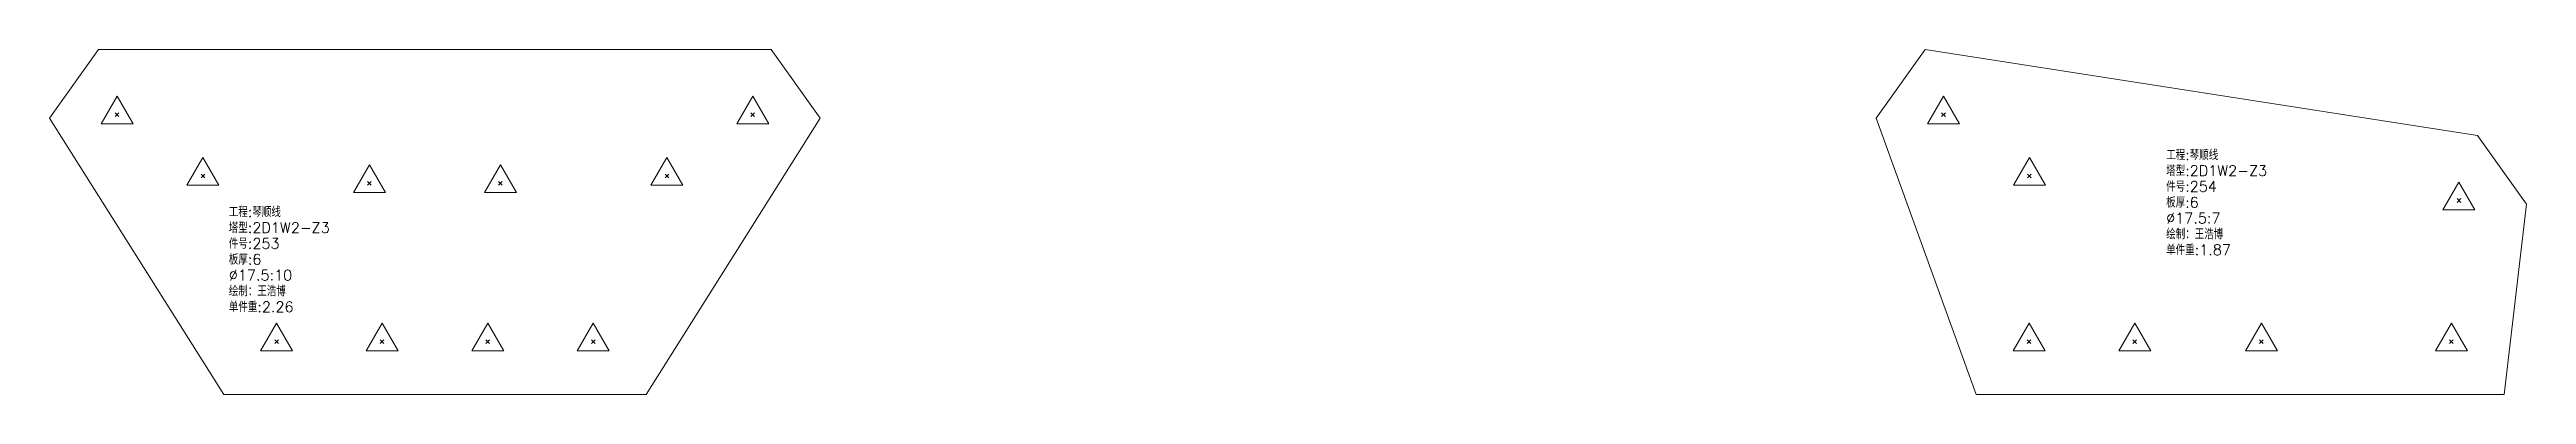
# Model space of a CAD drawing. Extents: x -580 to 8755, y 0 to 14723.
# Drawn here: x 1877 to 3050, y 10921 to 11084 of the extents above; entities that cross this region are included whole.
import ezdxf
from ezdxf.enums import TextEntityAlignment as Align

# ---------------------------------------------------------------- set-up
doc = ezdxf.new("R2010")
doc.units = 0
doc.header["$MEASUREMENT"] = 0
doc.layers.add('1', color=7, linetype='CONTINUOUS', lineweight=25)
doc.styles.get("Standard").update_dxf_attribs({"font": 'simplex.shx', "width": 0.7, "height": 3, "bigfont": 'gbhzfs.shx'})

msp = doc.modelspace()

# ---------------------------------------------------------------- texts
at = {"layer": '1', "color": 7, "linetype": 'Continuous', "lineweight": 18}
for s, p in [('塔型:2D1W2-Z3', (2879.61744, 11023.14828)), ('工程:琴顺线', (2879.61744, 11030.64828)), ('件号:254', (2879.61744, 11015.64828)), ('板厚:6', (2879.61744, 11008.14828)), ('工程:琴顺线', (1962.08052, 11003.64828)), ('%%c17.5:7', (2879.61744, 11000.64828)), ('件号:253', (1962.08052, 10988.64828)), ('塔型:2D1W2-Z3', (1962.08052, 10996.14828)), ('绘制：王浩博', (2879.61744, 10993.14828)), ('单件重:1.87', (2879.61744, 10985.64828)), ('板厚:6', (1962.08052, 10981.14828)), ('%%c17.5:10', (1962.08052, 10973.64828)), ('绘制：王浩博', (1962.08052, 10966.14828)), ('单件重:2.26', (1962.08052, 10958.64828))]:
    msp.add_text(s, height=5, dxfattribs=at).set_placement(p, align=Align.BOTTOM_LEFT)

# ---------------------------------------------------------------- linework, layer by layer
at = {"layer": '1', "color": 7, "linetype": 'Continuous', "lineweight": 18}
for p, q in [((1900.417, 11084.49984), (1877.16747, 11051.9505)), ((2218.93553, 11084.49984), (1900.417, 11084.49984)), ((2242.18506, 11051.9505), (2218.93553, 11084.49984)), ((2765.43459, 11084.49984), (2742.18506, 11051.9505)), ((3026.99177, 11043.81317), (2765.43459, 11084.49984)), ((1877.16747, 11051.9505), (1959.67627, 10921.16515)), ((2159.67627, 10921.16515), (2242.18506, 11051.9505)), ((2742.18506, 11051.9505), (2789.69385, 10921.16515)), ((3050.2413, 11011.26383), (3026.99177, 11043.81317)), ((3039.69385, 10921.16515), (3050.2413, 11011.26383)), ((1959.67627, 10921.16515), (2159.67627, 10921.16515)), ((2789.69385, 10921.16515), (3039.69385, 10921.16515))]:
    msp.add_line(p, q, dxfattribs=at)
at = {"layer": '1', "color": 7, "linetype": 'Continuous', "lineweight": 13}
for p, q in [((1909.13557, 11062.44422), (1901.55807, 11049.31922)), ((1916.71307, 11049.31922), (1909.13557, 11062.44422)), ((2210.21696, 11062.44422), (2202.63946, 11049.31922)), ((2217.79446, 11049.31922), (2210.21696, 11062.44422)), ((2774.15316, 11062.44422), (2766.57566, 11049.31922)), ((2781.73066, 11049.31922), (2774.15316, 11062.44422)), ((1908.26057, 11052.81922), (1910.01057, 11054.56922)), ((1910.01057, 11052.81922), (1908.26057, 11054.56922)), ((2209.34196, 11052.81922), (2211.09196, 11054.56922)), ((2211.09196, 11052.81922), (2209.34196, 11054.56922)), ((2773.27816, 11052.81922), (2775.02816, 11054.56922)), ((2775.02816, 11052.81922), (2773.27816, 11054.56922)), ((1901.55807, 11049.31922), (1916.71307, 11049.31922)), ((2202.63946, 11049.31922), (2217.79446, 11049.31922)), ((2766.57566, 11049.31922), (2781.73066, 11049.31922)), ((1949.82225, 11033.38231), (1942.24475, 11020.25731)), ((1957.39975, 11020.25731), (1949.82225, 11033.38231)), ((2028.67627, 11029.91515), (2021.09877, 11016.79015)), ((2036.25377, 11016.79015), (2028.67627, 11029.91515)), ((2090.67627, 11029.91515), (2083.09877, 11016.79015)), ((2098.25377, 11016.79015), (2090.67627, 11029.91515)), ((2169.53028, 11033.38231), (2161.95278, 11020.25731)), ((2177.10778, 11020.25731), (2169.53028, 11033.38231)), ((2814.83983, 11033.38231), (2807.26233, 11020.25731)), ((2822.41733, 11020.25731), (2814.83983, 11033.38231)), ((1942.24475, 11020.25731), (1957.39975, 11020.25731)), ((1948.94725, 11023.75731), (1950.69725, 11025.50731)), ((1950.69725, 11023.75731), (1948.94725, 11025.50731)), ((2021.09877, 11016.79015), (2036.25377, 11016.79015)), ((2027.80127, 11020.29015), (2029.55127, 11022.04015)), ((2029.55127, 11020.29015), (2027.80127, 11022.04015)), ((2083.09877, 11016.79015), (2098.25377, 11016.79015)), ((2089.80127, 11020.29015), (2091.55127, 11022.04015)), ((2091.55127, 11020.29015), (2089.80127, 11022.04015)), ((2161.95278, 11020.25731), (2177.10778, 11020.25731)), ((2168.65528, 11023.75731), (2170.40528, 11025.50731)), ((2170.40528, 11023.75731), (2168.65528, 11025.50731)), ((2807.26233, 11020.25731), (2822.41733, 11020.25731)), ((2813.96483, 11023.75731), (2815.71483, 11025.50731)), ((2815.71483, 11023.75731), (2813.96483, 11025.50731)), ((3018.2732, 11021.75754), (3010.6957, 11008.63254)), ((3025.8507, 11008.63254), (3018.2732, 11021.75754)), ((3010.6957, 11008.63254), (3025.8507, 11008.63254)), ((3017.3982, 11012.13254), (3019.1482, 11013.88254)), ((3019.1482, 11012.13254), (3017.3982, 11013.88254)), ((1984.67627, 10954.91515), (1977.09877, 10941.79015)), ((1983.80127, 10945.29015), (1985.55127, 10947.04015)), ((1985.55127, 10945.29015), (1983.80127, 10947.04015)), ((1992.25377, 10941.79015), (1984.67627, 10954.91515)), ((2034.67627, 10954.91515), (2027.09877, 10941.79015)), ((2033.80127, 10945.29015), (2035.55127, 10947.04015)), ((2035.55127, 10945.29015), (2033.80127, 10947.04015)), ((2042.25377, 10941.79015), (2034.67627, 10954.91515)), ((2084.67627, 10954.91515), (2077.09877, 10941.79015)), ((2083.80127, 10945.29015), (2085.55127, 10947.04015)), ((2085.55127, 10945.29015), (2083.80127, 10947.04015)), ((2092.25377, 10941.79015), (2084.67627, 10954.91515)), ((2134.67627, 10954.91515), (2127.09877, 10941.79015)), ((2133.80127, 10945.29015), (2135.55127, 10947.04015)), ((2135.55127, 10945.29015), (2133.80127, 10947.04015)), ((2142.25377, 10941.79015), (2134.67627, 10954.91515)), ((2814.69385, 10954.91515), (2807.11635, 10941.79015)), ((2813.81885, 10945.29015), (2815.56885, 10947.04015)), ((2815.56885, 10945.29015), (2813.81885, 10947.04015)), ((2822.27135, 10941.79015), (2814.69385, 10954.91515)), ((2864.69385, 10954.91515), (2857.11635, 10941.79015)), ((2863.81885, 10945.29015), (2865.56885, 10947.04015)), ((2865.56885, 10945.29015), (2863.81885, 10947.04015)), ((2872.27135, 10941.79015), (2864.69385, 10954.91515)), ((2924.69385, 10954.91515), (2917.11635, 10941.79015)), ((2923.81885, 10945.29015), (2925.56885, 10947.04015)), ((2925.56885, 10945.29015), (2923.81885, 10947.04015)), ((2932.27135, 10941.79015), (2924.69385, 10954.91515)), ((3014.69385, 10954.91515), (3007.11635, 10941.79015)), ((3013.81885, 10945.29015), (3015.56885, 10947.04015)), ((3015.56885, 10945.29015), (3013.81885, 10947.04015)), ((3022.27135, 10941.79015), (3014.69385, 10954.91515)), ((1977.09877, 10941.79015), (1992.25377, 10941.79015)), ((2027.09877, 10941.79015), (2042.25377, 10941.79015)), ((2077.09877, 10941.79015), (2092.25377, 10941.79015)), ((2127.09877, 10941.79015), (2142.25377, 10941.79015)), ((2807.11635, 10941.79015), (2822.27135, 10941.79015)), ((2857.11635, 10941.79015), (2872.27135, 10941.79015)), ((2917.11635, 10941.79015), (2932.27135, 10941.79015)), ((3007.11635, 10941.79015), (3022.27135, 10941.79015))]:
    msp.add_line(p, q, dxfattribs=at)

msp.set_redraw_order([(e.dxf.handle, doc.entitydb.next_handle()) for e in msp.query("TEXT MTEXT ATTDEF DIMENSION ARC_DIMENSION")])  # texts and dimensions are drawn at this point

doc.saveas('drawing.dxf')
